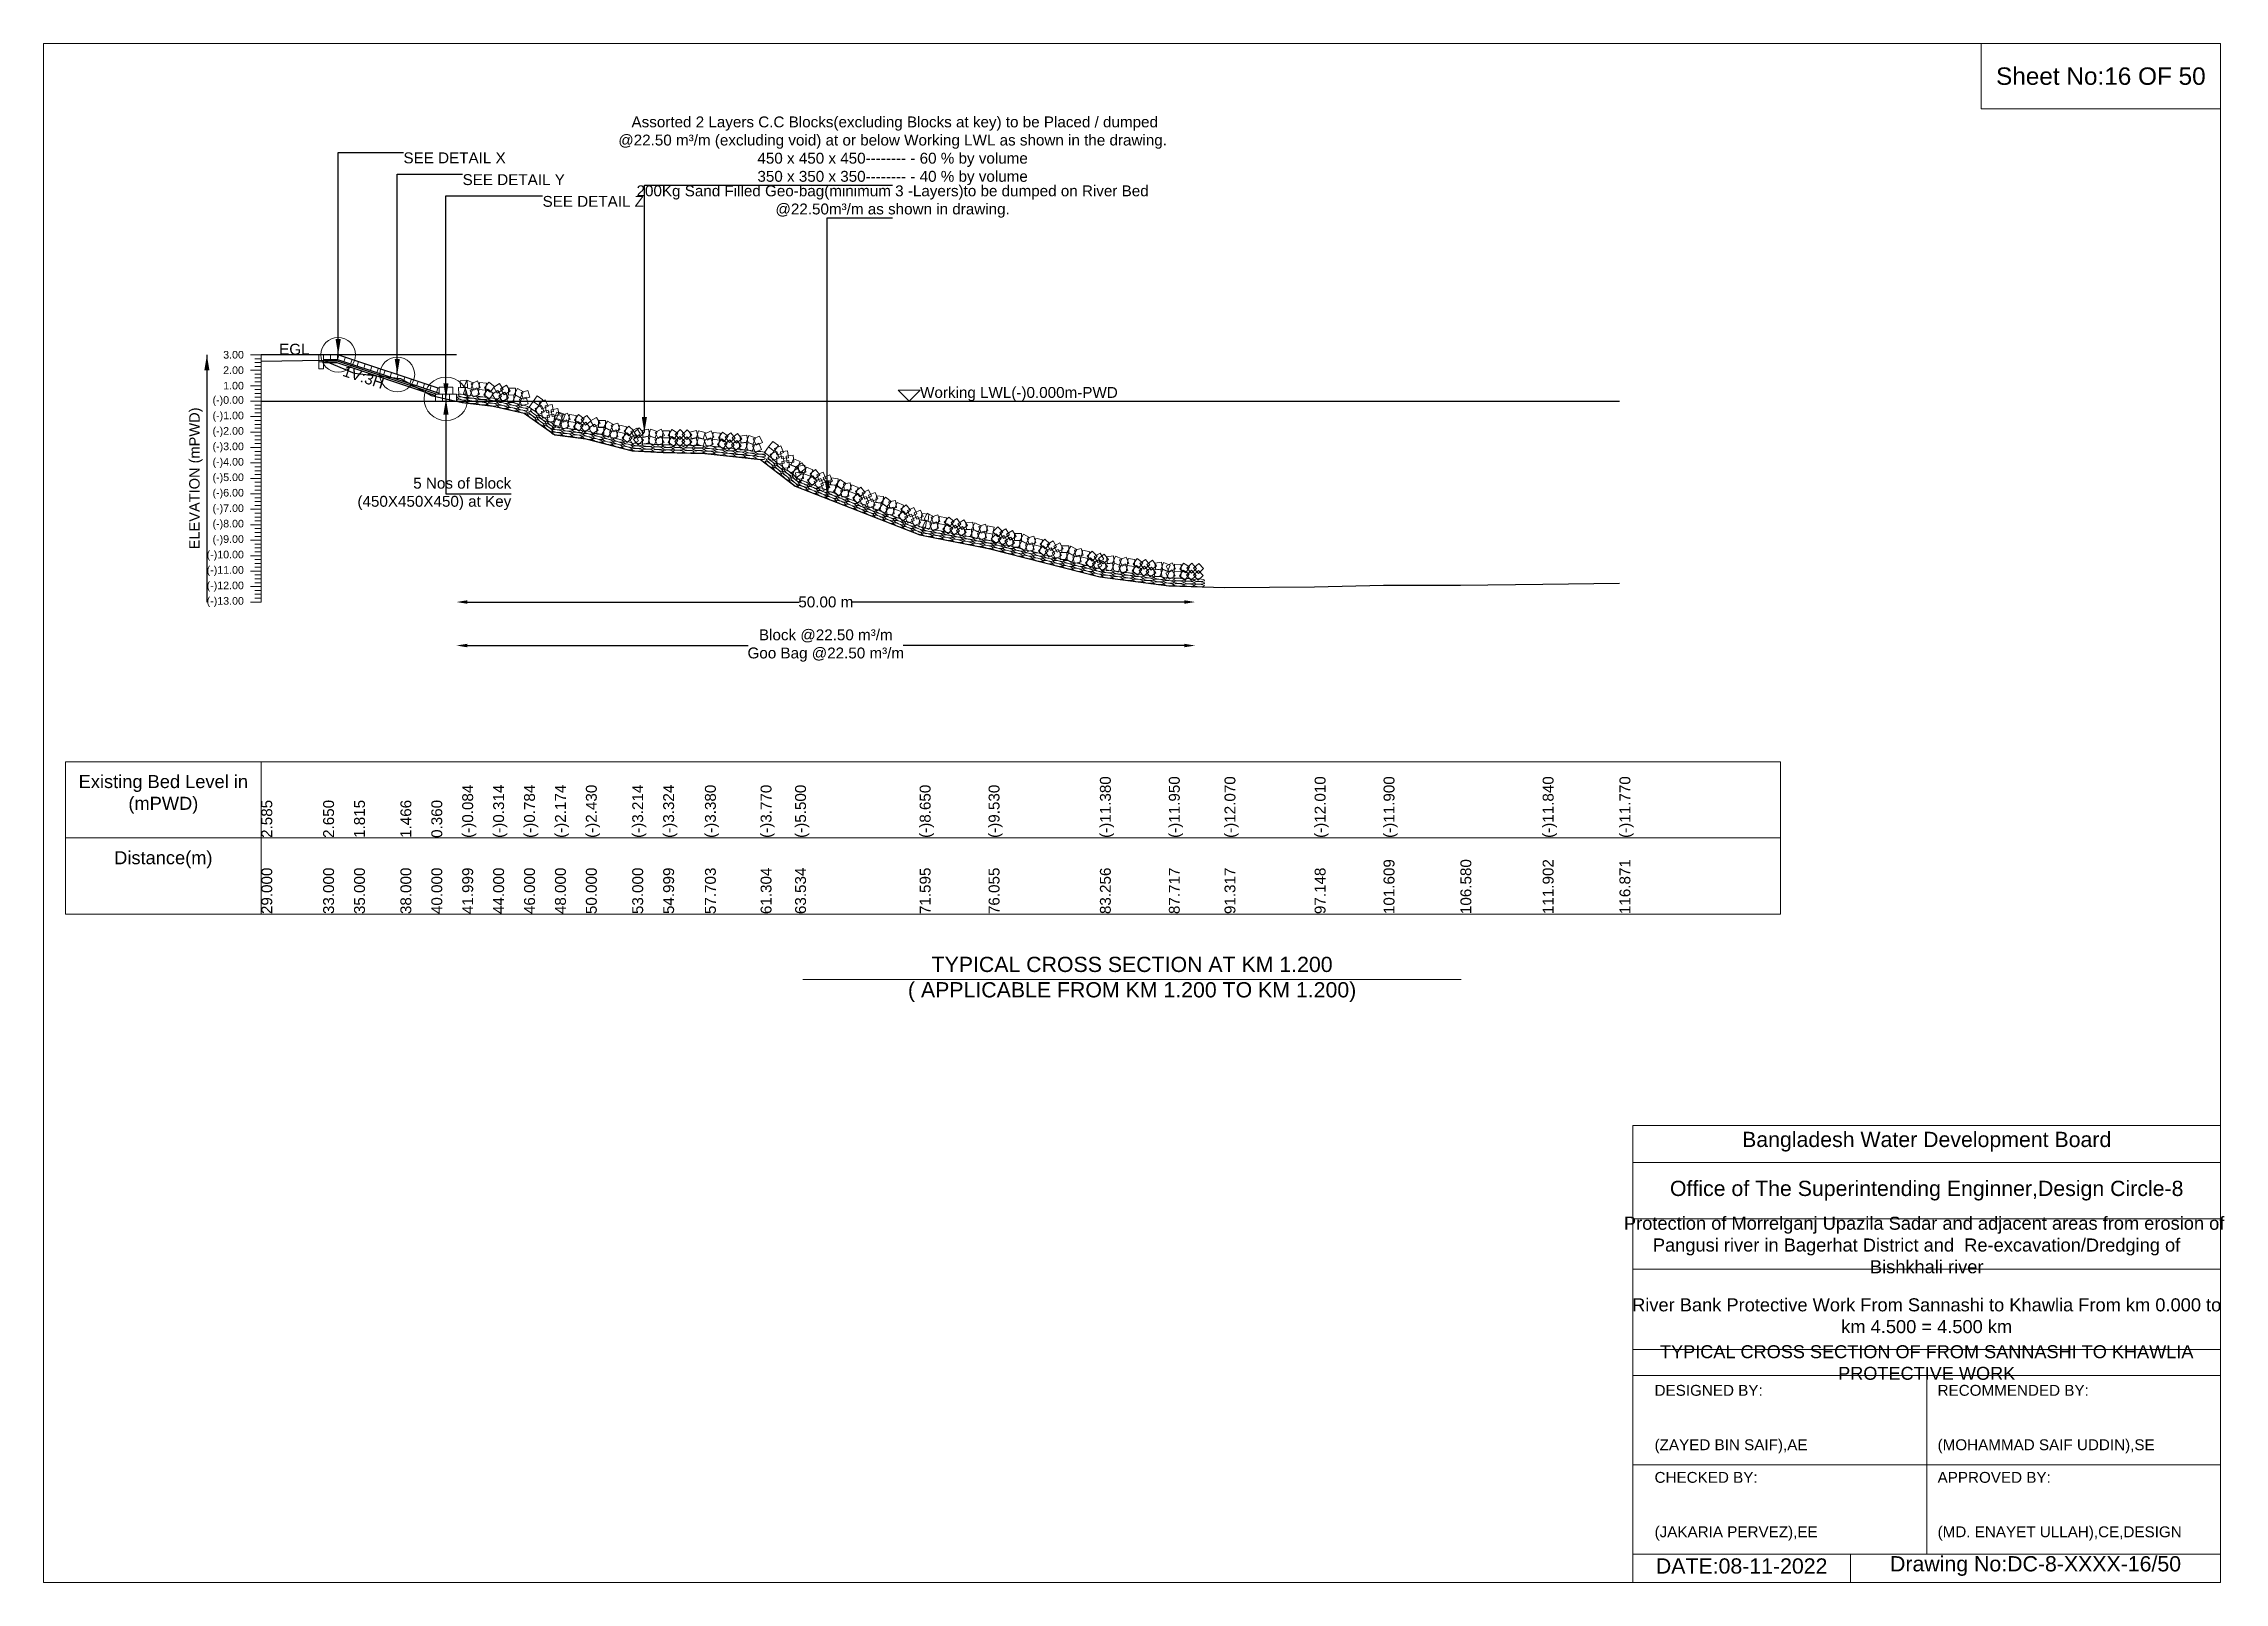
# Model space of a CAD drawing. Header units: inches. Extents: x 89000 to 845017, y -7071 to 0.
# Drawn here: x 325000 to 335017, y -7071 to 0 of the extents above; entities that cross this region are included whole.
import ezdxf

# ---------------------------------------------------------------- set-up
doc = ezdxf.new("R2010")
doc.units = ezdxf.units.IN
doc.header["$LTSCALE"] = 7
doc.header["$MEASUREMENT"] = 0
doc.header["$PDMODE"] = 3
for name, color, linetype, lineweight in [('Cross section Data Border', 7, 'Continuous', 9), ('Cross Section Labels', 7, 'Continuous', 9), ('Existing_Bed_Level for Xsection', 7, 'Continuous', 25), ('Long Section Labels', 7, 'Continuous', 9)]:
    doc.layers.add(name, color=color, linetype=linetype, lineweight=lineweight)
doc.styles.get("Standard").update_dxf_attribs({"font": 'arial.ttf'})
doc.dimstyles.new('Appron Lebeling Style', dxfattribs={"dimtxt": 50, "dimasz": 50, "dimexe": 0.18, "dimexo": 0.0625, "dimgap": 0.09, "dimtad": 0, "dimtih": 1, "dimtoh": 1, "dimdec": 4, "dimzin": 0, "dimdsep": 46, "dimtxsty": 'Standard', "dimcen": 0.09, "dimse1": 1, "dimse2": 1, "dimadec": 0, "dimazin": 0, "dimtfac": 1, "dimtdec": 4, "dimtofl": 0, "dimtmove": 0, "dimatfit": 3, "dimfxl": 1, "dimtolj": 1, "dimtzin": 0, "dimarcsym": 0})
doc.dimstyles.get("Standard").update_dxf_attribs({"dimtxt": 0.18, "dimasz": 0.18, "dimexe": 0.18, "dimexo": 0.0625, "dimgap": 0.09, "dimtad": 0, "dimtih": 1, "dimtoh": 1, "dimdec": 4, "dimzin": 0, "dimdsep": 46, "dimtxsty": 'Standard', "dimcen": 0.09, "dimadec": 0, "dimazin": 0, "dimtfac": 1, "dimtdec": 4, "dimtofl": 0, "dimtmove": 0, "dimatfit": 3, "dimfxl": 1, "dimtolj": 1, "dimtzin": 0, "dimarcsym": 0})

msp = doc.modelspace()

# ---------------------------------------------------------------- texts
at = {"layer": 'Cross section Data Border', "char_height": 60, "width": 800, "attachment_point": 5}
for s, insert in [('Existing Bed Level in (mPWD)', (325550, -3450)), ('Distance(m)', (325550, -3750))]:
    msp.add_mtext(s, dxfattribs=dict(at, insert=insert))
at = {"layer": 'Cross Section Labels'}
for s, insert, char_height, attachment_point in [('Sheet No:16 OF 50', (334450, -150), 80, 5), (' Assorted 2 Layers C.C Blocks(excluding Blocks at key) to be Placed / dumped^J@22.50 m³/m (excluding void) at or below Working LWL as shown in the drawing.^J450 x 450 x 450-------- - 60 % by volume^J350 x 350 x 350-------- - 40 % by volume', (328899.92599, -650), 50, 8), ('SEE DETAIL X', (326652.94874, -500), 50, 1), ('SEE DETAIL Y', (326924.52374, -600), 50, 1), ('SEE DETAIL Z', (327291.94874, -700), 50, 1), ('200Kg Sand Filled Geo-bag(minimum 3 -Layers)to be dumped on River Bed^J@22.50m³/m as shown in drawing.', (328899.92599, -800), 50, 8), ('EGL', (326221.69223, -1430.03), 50, 9), ('Working LWL(-)0.000m-PWD', (329026.09874, -1643.03), 50, 7), ('5 Nos of Block ^J(450X450X450) at Key', (327148.17374, -2069.03), 50, 6), ('TYPICAL CROSS SECTION AT KM 1.200^J( APPLICABLE FROM KM 1.200 TO KM 1.200)', (330000, -4300), 70, 5), ('Bangladesh Water Development Board', (333650, -5046), 70, 5), ('Office of The Superintending Enginner,Design Circle-8', (333650, -5271), 70, 5)]:
    msp.add_mtext(s, dxfattribs=dict(at, insert=insert, char_height=char_height, attachment_point=attachment_point))
at = {"layer": 'Cross Section Labels', "insert": (326477.51015, -1508.97076), "char_height": 50, "attachment_point": 2, "rotation": 341.565051177}
msp.add_mtext('1V:3H', dxfattribs=at)
at = {"layer": 'Cross Section Labels'}
for s, insert, char_height, width, attachment_point in [('Protection of Morrelganj Upazila Sadar and adjacent areas from erosion of  Pangusi river in Bagerhat District and  Re-excavation/Dredging of     Bishkhali river', (333650, -5521), 60, 2800, 5), ('River Bank Protective Work From Sannashi to Khawlia From km 0.000 to km 4.500 = 4.500 km', (333650, -5846), 60, 2700, 5), ('TYPICAL CROSS SECTION OF FROM SANNASHI TO KHAWLIA PROTECTIVE WORK', (333650, -6061), 59.5765532, 2800, 5), ('DESIGNED BY:^J^J^J(ZAYED BIN SAIF),AE', (332400, -6321), 50, 1400, 4), ('RECOMMENDED BY:^J^J^J(MOHAMMAD SAIF UDDIN),SE', (333700, -6321), 50, 1400, 4), ('CHECKED BY:^J^J^J(JAKARIA PERVEZ),EE', (332400, -6721), 50, 1400, 4), ('APPROVED BY:^J^J^J(MD. ENAYET ULLAH),CE,DESIGN', (333700, -6721), 50, 1400, 4), ('DATE:08-11-2022', (332800, -6996), 70, 1400, 5), ('Drawing No:DC-8-XXXX-16/50', (334150, -6996), 70, 2200, 5)]:
    msp.add_mtext(s, dxfattribs=dict(at, insert=insert, char_height=char_height, width=width, attachment_point=attachment_point))
at = {"layer": 'Long Section Labels', "char_height": 35, "attachment_point": 6}
for s, insert in [('3.00', (325920, -1430.03)), ('2.00', (325920, -1501.03)), ('1.00', (325920, -1572.03)), ('(-)0.00', (325920, -1643.03)), ('(-)1.00', (325920, -1714.03)), ('(-)2.00', (325920, -1785.03)), ('(-)3.00', (325920, -1856.03)), ('(-)4.00', (325920, -1927.03)), ('(-)5.00', (325920, -1998.03)), ('(-)6.00', (325920, -2069.03)), ('(-)7.00', (325920, -2140.03)), ('(-)8.00', (325920, -2211.03)), ('(-)9.00', (325920, -2282.03)), ('(-)10.00', (325920, -2353.03)), ('(-)11.00', (325920, -2424.03)), ('(-)12.00', (325920, -2495.03)), ('(-)13.00', (325920, -2566.03))]:
    msp.add_mtext(s, dxfattribs=dict(at, insert=insert))
at = {"layer": 'Long Section Labels', "rotation": 90}
for s, insert, char_height, attachment_point in [('ELEVATION (mPWD)', (325700, -1998.03), 48, 5), ('(-)11.380', (329852.19985, -3650), 50, 1), ('(-)11.950', (330168.89583, -3650), 50, 1), ('(-)12.070', (330424.53042, -3650), 50, 1), ('(-)12.010', (330838.5243, -3650), 50, 1), ('(-)11.900', (331155.24481, -3650), 50, 1), ('(-)11.900', (331155.24481, -3650), 50, 1), ('(-)11.840', (331886.00986, -3650), 50, 1), ('(-)11.770', (332238.85092, -3650), 50, 1), ('2.585', (326000, -3650), 50, 1), ('2.650', (326283.98273, -3650), 50, 1), ('1.815', (326425.9741, -3650), 50, 1), ('1.466', (326638.97924, -3650), 50, 1), ('0.360', (326780.97061, -3650), 50, 1), ('(-)0.084', (326922.96197, -3650), 50, 1), ('(-)0.314', (327064.98952, -3650), 50, 1), ('(-)0.784', (327206.98089, -3650), 50, 1), ('(-)2.174', (327348.97225, -3650), 50, 1), ('(-)2.430', (327490.96362, -3650), 50, 1), ('(-)3.214', (327703.96876, -3650), 50, 1), ('(-)3.324', (327845.96013, -3650), 50, 1), ('(-)3.380', (328037.89621, -3650), 50, 1), ('(-)3.770', (328293.60644, -3650), 50, 1), ('(-)5.500', (328451.89362, -3650), 50, 1), ('(-)8.650', (329024.20827, -3650), 50, 1), ('(-)9.530', (329340.92084, -3650), 50, 1), ('29.000', (326000, -4000), 50, 1), ('33.000', (326283.98273, -4000), 50, 1), ('35.000', (326425.9741, -4000), 50, 1), ('38.000', (326638.97924, -4000), 50, 1), ('40.000', (326780.97061, -4000), 50, 1), ('41.999', (326922.96197, -4000), 50, 1), ('44.000', (327064.98952, -4000), 50, 1), ('46.000', (327206.98089, -4000), 50, 1), ('48.000', (327348.97225, -4000), 50, 1), ('50.000', (327490.96362, -4000), 50, 1), ('53.000', (327703.96876, -4000), 50, 1), ('54.999', (327845.96013, -4000), 50, 1), ('57.703', (328037.89621, -4000), 50, 1), ('61.304', (328293.60644, -4000), 50, 1), ('63.534', (328451.89362, -4000), 50, 1), ('71.595', (329024.20827, -4000), 50, 1), ('76.055', (329340.92084, -4000), 50, 1), ('83.256', (329852.19985, -4000), 50, 1), ('87.717', (330168.89583, -4000), 50, 1), ('91.317', (330424.53042, -4000), 50, 1), ('97.148', (330838.5243, -4000), 50, 1), ('101.609', (331155.24481, -4000), 50, 1), ('106.580', (331508.18537, -4000), 50, 1), ('111.902', (331886.00986, -4000), 50, 1), ('116.871', (332238.85092, -4000), 50, 1)]:
    msp.add_mtext(s, dxfattribs=dict(at, insert=insert, char_height=char_height, attachment_point=attachment_point))

# ---------------------------------------------------------------- blocks, each defined once
blk = doc.blocks.new('*D289')
at = {"layer": 'Cross Section Labels', "color": 0, "lineweight": -2, "transparency": 16777216}
for p, q in [((326946, -2566), (328471, -2566)), ((330240, -2566), (328716, -2566))]:
    blk.add_line(p, q, dxfattribs=at)
at = {"layer": 'Cross Section Labels', "color": 0, "transparency": 16777216}
for points in [[(326946, -2558), (326946, -2574), (326896, -2566)], [(330240, -2558), (330240, -2574), (330290, -2566)]]:
    blk.add_solid(points, dxfattribs=at)
at = {"layer": 'Defpoints', "color": 0, "transparency": 16777216}
for p in [(326896, -1643), (330290, -2496), (330290, -2566)]:
    blk.add_point(p, dxfattribs=at)
at = {"layer": 'Cross Section Labels', "color": 0, "transparency": 16777216, "insert": (328593, -2566), "char_height": 50, "attachment_point": 5}
blk.add_mtext('\\A1;50.00 m', dxfattribs=at)
blk = doc.blocks.new('*D290')
at = {"layer": 'Cross Section Labels', "color": 0, "lineweight": -2, "transparency": 16777216}
for p, q in [((326946, -2766), (328237, -2766)), ((330240, -2766), (328949, -2766))]:
    blk.add_line(p, q, dxfattribs=at)
at = {"layer": 'Cross Section Labels', "color": 0, "transparency": 16777216}
for points in [[(326946, -2758), (326946, -2774), (326896, -2766)], [(330240, -2758), (330240, -2774), (330290, -2766)]]:
    blk.add_solid(points, dxfattribs=at)
at = {"layer": 'Defpoints', "color": 0, "transparency": 16777216}
for p in [(326896, -1643), (330290, -2496), (330290, -2766)]:
    blk.add_point(p, dxfattribs=at)
at = {"layer": 'Cross Section Labels', "color": 0, "transparency": 16777216, "insert": (328593, -2766), "char_height": 50, "attachment_point": 5}
blk.add_mtext('\\A1;Block @22.50 m³/m ^JGoo Bag @22.50 m³/m ', dxfattribs=at)

# ---------------------------------------------------------------- dimensions: what is measured, and where the dimension line sits
at = {"layer": 'Cross Section Labels'}
for base, text, picture, middle in [((330290.08538, -2566.03), '50.00 m', '*D289', (328593.09206, -2566.03)), ((330290.08538, -2766.03), 'Block @22.50 m³/m ^JGoo Bag @22.50 m³/m ', '*D290', (328593.09206, -2766.03))]:
    dim = msp.add_linear_dim(base=base, p1=(326896.09874, -1643.03), p2=(330290.08538, -2495.5191), text=text, dimstyle='Appron Lebeling Style', dxfattribs=at)
    dim.commit()
    dim.dimension.update_dxf_attribs({"geometry": picture, "text_midpoint": middle})

# ---------------------------------------------------------------- linework, layer by layer
at = {"layer": 'Cross section Data Border'}
msp.add_lwpolyline([(325100, -3300), (332978.66409, -3300), (332978.66409, -4000), (325100, -4000)], close=True, dxfattribs=at)
for points in [[(326000, -3300), (326000, -4000)], [(325100, -3650), (332978.66409, -3650)]]:
    msp.add_lwpolyline(points, dxfattribs=at)
at = {"layer": 'Cross Section Labels'}
for points in [[(325000, 0), (335000, 0), (335000, -7071), (325000, -7071)], [(333900, 0), (335000, 0), (335000, -300), (333900, -300)], [(328976.09874, -1643.03), (329026.09874, -1593.03), (328926.09874, -1593.03)]]:
    msp.add_lwpolyline(points, close=True, dxfattribs=at)
for points in [[(328488, -4300), (330000, -4300), (331512, -4300)], [(332300, -7071), (332300, -4971), (335000, -4971)], [(332300, -5141), (335000, -5141)], [(332300, -5401), (335000, -5401)], [(332300, -5631), (335000, -5631)], [(332300, -6001), (335000, -6001)], [(332300, -6121), (335000, -6121)], [(333650, -6121), (333650, -6941)], [(332300, -6531), (335000, -6531)], [(332300, -6941), (335000, -6941)], [(333300, -6941), (333300, -7071)]]:
    msp.add_lwpolyline(points, dxfattribs=at)
for centre, radius in [((326352.94874, -1430.03), 80), ((326624.52374, -1520.555), 80), ((326848.17374, -1632.38), 100)]:
    msp.add_circle(centre, radius, dxfattribs=at)
at = {"layer": 'Existing_Bed_Level for Xsection'}
for points in [[(326896.09874, -1430.03), (326000, -1430.03)], [(326000, -1459.495), (326283.98273, -1454.88), (326425.9741, -1514.165), (326638.97924, -1538.944), (326780.97061, -1617.47), (326922.96197, -1648.994), (327064.98952, -1665.324), (327206.98089, -1698.694), (327348.97225, -1797.384), (327490.96362, -1815.56), (327703.96876, -1871.224), (327845.96013, -1879.034), (328037.89621, -1883.01), (328293.60644, -1910.7), (328451.89362, -2033.53), (329024.20827, -2257.18), (329340.92084, -2319.66), (329852.19985, -2451.01), (330168.89583, -2491.48), (330424.53042, -2500), (330838.5243, -2495.74), (331155.24481, -2487.93), (331508.18537, -2487.93), (331886.00986, -2483.67), (332238.85092, -2478.7)], [(326816.22374, -1584.455), (326356.22788, -1431.12305), (326352.94874, -1430.03), (326349.49223, -1430.03), (326285.59223, -1430.03)], [(326285.59223, -1451.33), (326349.49223, -1451.33), (326816.22374, -1606.90717)], [(326285.59223, -1458.43), (326348.34005, -1458.43), (326806.29005, -1611.08)], [(326285.59223, -1465.53), (326347.18788, -1465.53), (326800.24874, -1616.55029)], [(326000, -1643.03), (332238.85092, -1643.03)]]:
    msp.add_lwpolyline(points, dxfattribs=at)
at = {"layer": 'Long Section Labels'}
for points in [[(326000, -1430.03), (325950, -1430.03)], [(326000, -1501.03), (325950, -1501.03)], [(326000, -1447.78), (325970, -1447.78)], [(326000, -1465.53), (325970, -1465.53)], [(326000, -1483.28), (325970, -1483.28)], [(326000, -2566.03), (326000, -2495.03), (326000, -2424.03), (326000, -2353.03), (326000, -2282.03), (326000, -2211.03), (326000, -2140.03), (326000, -2069.03), (326000, -1998.03), (326000, -1927.03), (326000, -1856.03), (326000, -1785.03), (326000, -1714.03), (326000, -1643.03), (326000, -1572.03), (326000, -1501.03), (326000, -1430.03)], [(326000, -1572.03), (325950, -1572.03)], [(326000, -1518.78), (325970, -1518.78)], [(326000, -1536.53), (325970, -1536.53)], [(326000, -1554.28), (325970, -1554.28)], [(326000, -1589.78), (325970, -1589.78)], [(326000, -1643.03), (325950, -1643.03)], [(326000, -1607.53), (325970, -1607.53)], [(326000, -1625.28), (325970, -1625.28)], [(326000, -1660.78), (325970, -1660.78)], [(326000, -1678.53), (325970, -1678.53)], [(326000, -1696.28), (325970, -1696.28)], [(326000, -1714.03), (325950, -1714.03)], [(326000, -1785.03), (325950, -1785.03)], [(326000, -1731.78), (325970, -1731.78)], [(326000, -1749.53), (325970, -1749.53)], [(326000, -1767.28), (325970, -1767.28)], [(326000, -1802.78), (325970, -1802.78)], [(326000, -1856.03), (325950, -1856.03)], [(326000, -1820.53), (325970, -1820.53)], [(326000, -1838.28), (325970, -1838.28)], [(326000, -1873.78), (325970, -1873.78)], [(326000, -1891.53), (325970, -1891.53)], [(326000, -1927.03), (325950, -1927.03)], [(326000, -1998.03), (325950, -1998.03)], [(326000, -1909.28), (325970, -1909.28)], [(326000, -1944.78), (325970, -1944.78)], [(326000, -1962.53), (325970, -1962.53)], [(326000, -1980.28), (325970, -1980.28)], [(326000, -2069.03), (325950, -2069.03)], [(326000, -2015.78), (325970, -2015.78)], [(326000, -2033.53), (325970, -2033.53)], [(326000, -2051.28), (325970, -2051.28)], [(326000, -2086.78), (325970, -2086.78)], [(326000, -2140.03), (325950, -2140.03)], [(326000, -2104.53), (325970, -2104.53)], [(326000, -2122.28), (325970, -2122.28)], [(326000, -2157.78), (325970, -2157.78)], [(326000, -2175.53), (325970, -2175.53)], [(326000, -2193.28), (325970, -2193.28)], [(326000, -2211.03), (325950, -2211.03)], [(326000, -2282.03), (325950, -2282.03)], [(326000, -2228.78), (325970, -2228.78)], [(326000, -2246.53), (325970, -2246.53)], [(326000, -2264.28), (325970, -2264.28)], [(326000, -2299.78), (325970, -2299.78)], [(326000, -2353.03), (325950, -2353.03)], [(326000, -2317.53), (325970, -2317.53)], [(326000, -2335.28), (325970, -2335.28)], [(326000, -2370.78), (325970, -2370.78)], [(326000, -2388.53), (325970, -2388.53)], [(326000, -2424.03), (325950, -2424.03)], [(326000, -2495.03), (325950, -2495.03)], [(326000, -2406.28), (325970, -2406.28)], [(326000, -2441.78), (325970, -2441.78)], [(326000, -2459.53), (325970, -2459.53)], [(326000, -2477.28), (325970, -2477.28)], [(326000, -2566.03), (325950, -2566.03)], [(326000, -2512.78), (325970, -2512.78)], [(326000, -2530.53), (325970, -2530.53)], [(326000, -2548.28), (325970, -2548.28)]]:
    msp.add_lwpolyline(points, dxfattribs=at)
for points in [[(326285.59223, -1430.03), (326264.29223, -1430.03), (326264.29223, -1461.98), (326285.59223, -1461.98)], [(326285.59223, -1461.98), (326264.29223, -1461.98), (326264.29223, -1493.93), (326285.59223, -1493.93)], [(326317.54223, -1430.03), (326285.59223, -1430.03), (326285.59223, -1451.33), (326317.54223, -1451.33)], [(326349.49223, -1430.03), (326317.54223, -1430.03), (326317.54223, -1451.33), (326349.49223, -1451.33)], [(326386.53831, -1441.22652), (326356.22788, -1431.12305), (326349.49223, -1451.33), (326379.80266, -1461.43348)], [(326416.84874, -1451.33), (326386.53831, -1441.22652), (326379.80266, -1461.43348), (326410.11309, -1471.53695)], [(326447.15917, -1461.43348), (326416.84874, -1451.33), (326410.11309, -1471.53695), (326440.42352, -1481.64043)], [(326477.4696, -1471.53695), (326447.15917, -1461.43348), (326440.42352, -1481.64043), (326470.73395, -1491.74391)], [(326507.78003, -1481.64043), (326477.4696, -1471.53695), (326470.73395, -1491.74391), (326501.04438, -1501.84739)], [(326538.09047, -1491.74391), (326507.78003, -1481.64043), (326501.04438, -1501.84739), (326531.35481, -1511.95086)], [(326568.4009, -1501.84739), (326538.09047, -1491.74391), (326531.35481, -1511.95086), (326561.66525, -1522.05434)], [(326598.71133, -1511.95086), (326568.4009, -1501.84739), (326561.66525, -1522.05434), (326591.97568, -1532.15782)], [(326629.02176, -1522.05434), (326598.71133, -1511.95086), (326591.97568, -1532.15782), (326622.28611, -1542.26129)], [(326659.33219, -1532.15782), (326629.02176, -1522.05434), (326622.28611, -1542.26129), (326652.59654, -1552.36477)], [(326689.64262, -1542.26129), (326659.33219, -1532.15782), (326652.59654, -1552.36477), (326682.90697, -1562.46825)], [(326719.95305, -1552.36477), (326689.64262, -1542.26129), (326682.90697, -1562.46825), (326713.2174, -1572.57173)], [(326750.26349, -1562.46825), (326719.95305, -1552.36477), (326713.2174, -1572.57173), (326743.52783, -1582.6752)], [(326780.57392, -1572.57173), (326750.26349, -1562.46825), (326743.52783, -1582.6752), (326773.83827, -1592.77868)], [(326810.88435, -1582.6752), (326780.57392, -1572.57173), (326773.83827, -1592.77868), (326804.1487, -1602.88216)], [(326848.17374, -1579.13), (326816.22374, -1579.13), (326816.22374, -1611.08), (326848.17374, -1611.08)], [(326880.12374, -1579.13), (326848.17374, -1579.13), (326848.17374, -1611.08), (326880.12374, -1611.08)], [(326938.2691, -1578.89275), (326906.34936, -1580.28309), (326907.7397, -1612.20283), (326939.65944, -1610.81249)], [(326945.19382, -1547.7022), (326913.27409, -1549.09254), (326914.66443, -1581.01227), (326946.58416, -1579.62193)], [(326969.92626, -1590.49854), (326940.21384, -1578.75229), (326928.46759, -1608.46472), (326958.18002, -1620.21096)], [(326973.57576, -1558.75765), (326943.86333, -1547.01141), (326932.11709, -1576.72383), (326961.82951, -1588.47008)], [(326989.25203, -1582.12457), (326959.93126, -1594.81691), (326972.6236, -1624.13767), (327001.94436, -1611.44534)], [(326992.90152, -1550.38369), (326963.58076, -1563.07602), (326976.27309, -1592.39679), (327005.59385, -1579.70445)], [(327030.37388, -1592.73492), (326998.633, -1589.08543), (326994.98351, -1620.82631), (327026.72439, -1624.4758)], [(327034.02338, -1560.99404), (327002.28249, -1557.34454), (326998.633, -1589.08543), (327030.37388, -1592.73492)], [(327066.76492, -1607.10039), (327041.08986, -1588.08477), (327022.07424, -1613.75982), (327047.74929, -1632.77545)], [(327070.41441, -1575.35951), (327044.73936, -1556.34388), (327025.72373, -1582.01894), (327051.39879, -1601.03457)], [(327087.2112, -1593.73207), (327060.04299, -1610.54549), (327076.85641, -1637.7137), (327104.02461, -1620.90028)], [(327094.52076, -1562.62945), (327067.35255, -1579.44287), (327084.16597, -1606.61108), (327111.33417, -1589.79766)], [(327135.13135, -1628.19233), (327118.2963, -1601.03752), (327091.14149, -1617.87256), (327107.97654, -1645.02737)], [(327142.44091, -1597.08971), (327125.60586, -1569.9349), (327098.45105, -1586.76994), (327115.2861, -1613.92475)], [(327167.0179, -1582.77422), (327135.08343, -1583.77008), (327136.07929, -1615.70456), (327168.01377, -1614.70869)], [(327204.28323, -1600.03302), (327176.13529, -1584.91693), (327161.0192, -1613.06487), (327189.16714, -1628.18096)], [(327224.45045, -1593.95917), (327193.85449, -1603.16189), (327203.05722, -1633.75784), (327233.65317, -1624.55512)], [(326832.19874, -1611.08), (326800.24874, -1611.08), (326800.24874, -1643.03), (326832.19874, -1643.03)], [(326864.14874, -1611.08), (326832.19874, -1611.08), (326832.19874, -1643.03), (326864.14874, -1643.03)], [(326896.09874, -1611.08), (326864.14874, -1611.08), (326864.14874, -1643.03), (326896.09874, -1643.03)], [(327159.70834, -1613.87683), (327127.77387, -1614.8727), (327128.76973, -1646.80717), (327160.70421, -1645.81131)], [(327196.97367, -1631.13564), (327168.82573, -1616.01955), (327153.70964, -1644.16749), (327181.85758, -1659.28358)], [(327217.14089, -1625.06178), (327186.54493, -1634.26451), (327195.74766, -1664.86046), (327226.34361, -1655.65774)], [(327274.71148, -1662.76307), (327248.47606, -1644.52834), (327230.24134, -1670.76376), (327256.47676, -1688.99849)], [(327292.94621, -1636.52765), (327266.71079, -1618.29292), (327248.47606, -1644.52834), (327274.71148, -1662.76307)], [(327299.97272, -1692.63855), (327286.35224, -1663.73725), (327257.45094, -1677.35774), (327271.07143, -1706.25903)], [(327318.20745, -1666.40313), (327304.58696, -1637.50183), (327275.68567, -1651.12232), (327289.30615, -1680.02361)], [(327317.84854, -1684.68676), (327286.40114, -1690.33158), (327292.04597, -1721.77897), (327323.49336, -1716.13415)], [(327336.08326, -1658.45134), (327304.63587, -1664.09616), (327310.28069, -1695.54355), (327341.72809, -1689.89873)], [(327349.73905, -1734.3541), (327344.06918, -1702.91122), (327312.6263, -1708.58108), (327318.29616, -1740.02397)], [(327367.97377, -1708.11868), (327362.30391, -1676.6758), (327330.86102, -1682.34566), (327336.53089, -1713.78855)], [(327386.41444, -1705.97113), (327356.85529, -1693.84434), (327344.7285, -1723.4035), (327374.28765, -1735.53028)], [(327396.09295, -1703.8439), (327366.02982, -1693.02676), (327355.21268, -1723.0899), (327385.27582, -1733.90703)], [(327405.84613, -1697.846), (327376.36481, -1710.1608), (327388.67962, -1739.64212), (327418.16094, -1727.32731)], [(327377.85823, -1730.07932), (327347.79509, -1719.26218), (327336.97796, -1749.32532), (327367.04109, -1760.14245)], [(327382.35769, -1737.66254), (327352.79854, -1725.53575), (327340.67175, -1755.0949), (327370.23091, -1767.22169)], [(327401.78938, -1729.5374), (327372.30807, -1741.85221), (327384.62288, -1771.33353), (327414.10419, -1759.01872)], [(327442.77161, -1740.67488), (327411.08021, -1736.61814), (327407.02346, -1768.30954), (327438.71487, -1772.36629)], [(327446.82836, -1708.98348), (327415.13695, -1704.92673), (327411.08021, -1736.61814), (327442.77161, -1740.67488)], [(327478.9752, -1755.50643), (327453.54642, -1736.16271), (327434.20269, -1761.59149), (327459.63147, -1780.93521)], [(327483.03194, -1723.81503), (327457.60317, -1704.4713), (327438.25944, -1729.90008), (327463.68822, -1749.2438)], [(327491.15783, -1740.19764), (327465.87229, -1759.72823), (327485.40288, -1785.01377), (327510.68842, -1765.48318)], [(327495.21457, -1708.50623), (327469.92903, -1728.03682), (327489.45962, -1753.32236), (327514.74516, -1733.79177)], [(327547.84978, -1776.47912), (327531.69287, -1748.91543), (327504.12919, -1765.07234), (327520.28609, -1792.63602)], [(327555.9279, -1745.5672), (327539.77099, -1718.00351), (327512.2073, -1734.16042), (327528.36421, -1761.72411)], [(327572.774, -1762.7771), (327540.82465, -1762.98124), (327541.02879, -1794.93059), (327572.97814, -1794.72645)], [(327580.85212, -1731.86519), (327548.90277, -1732.06933), (327549.10691, -1764.01867), (327581.05626, -1763.81454)], [(327609.60016, -1780.95414), (327581.83549, -1765.14511), (327566.02646, -1792.90979), (327593.79114, -1808.71882)], [(327617.67828, -1750.04222), (327589.91361, -1734.2332), (327574.10458, -1761.99787), (327601.86926, -1777.8069)], [(327629.91171, -1775.38195), (327599.09709, -1783.8236), (327607.53874, -1814.63822), (327638.35337, -1806.19657)], [(327637.98983, -1744.47003), (327607.17521, -1752.91168), (327615.61686, -1783.72631), (327646.43148, -1775.28465)], [(327669.13216, -1791.6713), (327638.22024, -1783.59319), (327630.14213, -1814.5051), (327661.05404, -1822.58322)], [(327677.21028, -1760.75939), (327646.29836, -1752.68127), (327638.22024, -1783.59319), (327669.13216, -1791.6713)], [(327703.1406, -1811.01298), (327680.39572, -1788.57478), (327657.95752, -1811.31966), (327680.7024, -1833.75786)], [(327711.21872, -1780.10106), (327688.47383, -1757.66286), (327666.03564, -1780.40775), (327688.78052, -1802.84595)], [(327717.18177, -1797.38869), (327689.60522, -1813.52364), (327705.74018, -1841.10019), (327733.31672, -1824.96524)], [(327725.25989, -1766.47678), (327697.68334, -1782.61173), (327713.8183, -1810.18827), (327741.39484, -1794.05332)], [(327755.41037, -1821.78057), (327734.0837, -1797.99033), (327710.29346, -1819.31701), (327731.62014, -1843.10725)], [(327757.16508, -1789.87879), (327735.8384, -1766.08855), (327712.04817, -1787.41523), (327733.37484, -1811.20547)], [(327778.85812, -1771.48385), (327747.59053, -1778.052), (327754.15868, -1809.31958), (327785.42627, -1802.75144)], [(327818.56838, -1781.95601), (327788.20977, -1771.99822), (327778.25198, -1802.35683), (327808.61059, -1812.31462)], [(327837.36173, -1772.44716), (327808.84799, -1786.86136), (327823.26219, -1815.37509), (327851.77593, -1800.96089)], [(327875.65303, -1779.51762), (327843.70988, -1778.85591), (327843.04818, -1810.79906), (327874.99132, -1811.46077)], [(327913.22919, -1790.41287), (327885.88657, -1773.8846), (327869.35831, -1801.22723), (327896.70093, -1817.75549)], [(327923.71379, -1773.89473), (327900.64987, -1796.00486), (327922.76, -1819.06878), (327945.82393, -1796.95865)], [(327977.76744, -1797.60237), (327955.63895, -1774.55607), (327932.59264, -1796.68456), (327954.72114, -1819.73087)], [(327998.81813, -1778.47568), (327967.79369, -1786.11023), (327975.42825, -1817.13467), (328006.45269, -1809.50012)], [(328038.86357, -1787.58246), (328008.18191, -1778.66965), (327999.2691, -1809.35131), (328029.95076, -1818.26412)], [(328066.43628, -1779.52736), (328037.20003, -1792.41319), (328050.08586, -1821.64943), (328079.3221, -1808.76361)], [(328107.62736, -1789.86572), (328075.86305, -1786.42607), (328072.4234, -1818.19038), (328104.18771, -1821.63003)], [(328144.11253, -1803.99038), (328118.31237, -1785.14485), (328099.46684, -1810.94501), (328125.267, -1829.79054)], [(328155.99514, -1788.44756), (328131.09421, -1808.4662), (328151.11285, -1833.36713), (328176.01378, -1813.34849)], [(328207.78003, -1816.77025), (328187.74156, -1791.88527), (328162.85658, -1811.92374), (328182.89505, -1836.80872)], [(328230.41568, -1799.54848), (328198.84445, -1804.45358), (328203.74954, -1836.02481), (328235.32077, -1831.11971)], [(328269.51644, -1812.10641), (328239.72703, -1800.55678), (328228.1774, -1830.34618), (328257.96681, -1841.89581)], [(327777.10342, -1803.38563), (327745.83583, -1809.95378), (327752.40398, -1841.22136), (327783.67156, -1834.65322)], [(327816.81367, -1813.85779), (327786.45507, -1803.9), (327776.49728, -1834.25861), (327806.85588, -1844.2164)], [(327835.60702, -1804.34893), (327807.09329, -1818.76313), (327821.50749, -1847.27687), (327850.02122, -1832.86267)], [(327874.99132, -1811.46077), (327843.04818, -1810.79906), (327842.38647, -1842.7422), (327874.32961, -1843.40391)], [(327912.56748, -1822.35601), (327885.22486, -1805.82775), (327868.6966, -1833.17037), (327896.03922, -1849.69864)], [(327923.05208, -1805.83788), (327899.98816, -1827.94801), (327922.0983, -1851.01193), (327945.16222, -1828.9018)], [(327977.10574, -1829.54552), (327954.97724, -1806.49921), (327931.93093, -1828.62771), (327954.05943, -1851.67401)], [(327998.15642, -1810.41882), (327967.13198, -1818.05338), (327974.76654, -1849.07782), (328005.79098, -1841.44327)], [(328038.20187, -1819.52561), (328007.5202, -1810.6128), (327998.60739, -1841.29446), (328029.28905, -1850.20727)], [(328062.99663, -1811.29167), (328033.76038, -1824.1775), (328046.64621, -1853.41374), (328075.88245, -1840.52791)], [(328104.18771, -1821.63003), (328072.4234, -1818.19038), (328068.98375, -1849.95468), (328100.74806, -1853.39433)], [(328140.67288, -1835.75469), (328114.87272, -1816.90916), (328096.02719, -1842.70932), (328121.82735, -1861.55485)], [(328152.55549, -1820.21187), (328127.65456, -1840.23051), (328147.6732, -1865.13144), (328172.57413, -1845.1128)], [(328204.34038, -1848.53456), (328184.30191, -1823.64958), (328159.41693, -1843.68805), (328179.4554, -1868.57303)], [(328226.97603, -1831.31279), (328195.4048, -1836.21789), (328200.30989, -1867.78912), (328231.88112, -1862.88402)], [(328266.07679, -1843.87072), (328236.28738, -1832.32109), (328224.73775, -1862.11049), (328254.52716, -1873.66012)], [(328285.34679, -1835.36922), (328256.11054, -1848.25505), (328268.99637, -1877.49129), (328298.23261, -1864.60546)], [(328288.78644, -1803.60491), (328259.55019, -1816.49074), (328272.43602, -1845.72698), (328301.67226, -1832.84116)], [(328355.73073, -1872.6334), (328330.48913, -1853.04605), (328310.90179, -1878.28765), (328336.14339, -1897.875)], [(328375.31808, -1847.3918), (328350.07648, -1827.80445), (328330.48913, -1853.04605), (328355.73073, -1872.6334)], [(328379.38817, -1903.79427), (328367.30426, -1874.21756), (328337.72755, -1886.30147), (328349.81146, -1915.87818)], [(328398.97551, -1878.55267), (328386.89161, -1848.97596), (328357.3149, -1861.05987), (328369.3988, -1890.63658)], [(328397.65691, -1896.79223), (328365.95647, -1900.77776), (328369.94201, -1932.47821), (328401.64245, -1928.49267)], [(328417.24426, -1871.55063), (328385.54382, -1875.53616), (328389.52936, -1907.23661), (328421.2298, -1903.25107)], [(328446.48243, -1922.8242), (328442.47164, -1891.12694), (328410.77439, -1895.13772), (328414.78517, -1926.83498)], [(328426.89508, -1948.0658), (328422.8843, -1916.36854), (328391.18704, -1920.37932), (328395.19782, -1952.07658)], [(328455.19995, -1945.27362), (328425.74638, -1932.89262), (328413.36537, -1962.34619), (328442.81894, -1974.7272)], [(328474.7873, -1920.03202), (328445.33372, -1907.65102), (328432.95271, -1937.10459), (328462.40629, -1949.4856)], [(328481.90608, -1976.47224), (328462.59925, -1951.01544), (328437.14244, -1970.32227), (328456.44927, -1995.77907)], [(328485.32461, -1967.14057), (328453.7356, -1971.92983), (328458.52486, -2003.51884), (328490.11387, -1998.72958)], [(328501.49342, -1951.23064), (328482.18659, -1925.77384), (328456.72979, -1945.08067), (328476.03662, -1970.53747)], [(328496.95367, -1937.38209), (328465.36466, -1942.17135), (328470.15392, -1973.76036), (328501.74293, -1968.9711)], [(328522.37699, -1987.89406), (328492.61851, -1976.265), (328480.98944, -2006.02348), (328510.74792, -2017.65255)], [(328534.00606, -1958.13558), (328504.24757, -1946.50652), (328492.61851, -1976.265), (328522.37699, -1987.89406)], [(328553.89688, -2011.07101), (328533.92487, -1986.13266), (328508.98652, -2006.10467), (328528.95852, -2031.04302)], [(328565.52594, -1981.31253), (328545.55394, -1956.37418), (328520.61558, -1976.34618), (328540.58759, -2001.28454)], [(328569.43155, -1999.17776), (328540.16103, -2011.98554), (328552.96881, -2041.25605), (328582.23933, -2028.44827)], [(328581.06062, -1969.41927), (328551.7901, -1982.22705), (328564.59788, -2011.49757), (328593.8684, -1998.68979)], [(328623.63343, -2010.3021), (328610.80234, -1981.04179), (328581.54203, -1993.87288), (328594.37312, -2023.13319)], [(328649.98591, -1999.60124), (328618.2309, -1996.07685), (328614.70651, -2027.83187), (328646.46153, -2031.35625)], [(328684.44015, -2021.95021), (328658.70928, -2003.01017), (328639.76925, -2028.74103), (328665.50011, -2047.68107)], [(328612.00436, -2040.06058), (328599.17328, -2010.80027), (328569.91297, -2023.63136), (328582.74405, -2052.89167)], [(328638.35685, -2029.35972), (328606.60183, -2025.83534), (328603.07745, -2057.59035), (328634.83247, -2061.11474)], [(328672.81108, -2051.70869), (328647.08022, -2032.76865), (328628.14018, -2058.49952), (328653.87104, -2077.43955)], [(328693.63399, -2048.54403), (328662.04498, -2053.33329), (328666.83424, -2084.9223), (328698.42325, -2080.13304)], [(328705.26305, -2018.78555), (328673.67405, -2023.57481), (328678.46331, -2055.16382), (328710.05232, -2050.37456)], [(328730.68637, -2069.29753), (328700.92789, -2057.66846), (328689.29882, -2087.42694), (328719.05731, -2099.05601)], [(328742.31544, -2039.53904), (328712.55696, -2027.90998), (328700.92789, -2057.66846), (328730.68637, -2069.29753)], [(328762.20626, -2092.47447), (328742.23426, -2067.53612), (328717.2959, -2087.50813), (328737.26791, -2112.44648)], [(328773.83533, -2062.71599), (328753.86332, -2037.77764), (328728.92497, -2057.74964), (328748.89697, -2082.688)], [(328777.74093, -2080.58122), (328748.47042, -2093.389), (328761.2782, -2122.65952), (328790.54871, -2109.85174)], [(328789.37, -2050.82273), (328760.09948, -2063.63051), (328772.90726, -2092.90103), (328802.17778, -2080.09325)], [(328820.31375, -2121.46404), (328807.48266, -2092.20373), (328778.22235, -2105.03482), (328791.05344, -2134.29513)], [(328831.94281, -2091.70556), (328819.11173, -2062.44525), (328789.85142, -2075.27634), (328802.6825, -2104.53665)], [(328858.2953, -2081.0047), (328826.54028, -2077.48031), (328823.0159, -2109.23533), (328854.77092, -2112.75972)], [(328892.74953, -2103.35367), (328867.01867, -2084.41363), (328848.07863, -2110.14449), (328873.80949, -2129.08453)], [(328913.57244, -2100.18901), (328881.98343, -2104.97827), (328886.77269, -2136.56728), (328918.3617, -2131.77802)], [(328846.66623, -2110.76318), (328814.91121, -2107.2388), (328811.38683, -2138.99382), (328843.14185, -2142.5182)], [(328881.12047, -2133.11215), (328855.3896, -2114.17211), (328836.44956, -2139.90298), (328862.18043, -2158.84302)], [(328901.94337, -2129.94749), (328870.35436, -2134.73676), (328875.14362, -2166.32576), (328906.73263, -2161.5365)], [(328938.99576, -2150.70099), (328909.23727, -2139.07192), (328897.60821, -2168.8304), (328927.36669, -2180.45947)], [(328950.62482, -2120.9425), (328920.86634, -2109.31344), (328909.23727, -2139.07192), (328938.99576, -2150.70099)], [(328970.51564, -2173.87794), (328950.54364, -2148.93958), (328925.60528, -2168.91159), (328945.57729, -2193.84994)], [(328982.14471, -2144.11945), (328962.1727, -2119.1811), (328937.23435, -2139.1531), (328957.20636, -2164.09146)], [(328986.05032, -2161.98468), (328956.7798, -2174.79246), (328969.58758, -2204.06298), (328998.8581, -2191.2552)], [(328997.67938, -2132.22619), (328968.40886, -2145.03397), (328981.21664, -2174.30449), (329010.48716, -2161.49671)], [(329028.62313, -2202.86751), (329015.79204, -2173.6072), (328986.53173, -2186.43828), (328999.36282, -2215.69859)], [(329040.25219, -2173.10902), (329027.42111, -2143.84871), (328998.1608, -2156.6798), (329010.99188, -2185.94011)], [(329054.97561, -2192.16664), (329023.2206, -2188.64226), (329019.69621, -2220.39728), (329051.45123, -2223.92166)], [(329066.60468, -2162.40816), (329034.84966, -2158.88377), (329031.32528, -2190.63879), (329063.0803, -2194.16318)], [(329080.85803, -2203.65516), (329052.18357, -2189.5634), (329038.09181, -2218.23786), (329066.76627, -2232.32962)], [(329087.04184, -2172.3093), (329058.36738, -2158.21754), (329044.27562, -2186.892), (329072.95008, -2200.98376)], [(329100.79323, -2196.85838), (329070.54884, -2207.15787), (329080.84833, -2237.40226), (329111.09272, -2227.10277)], [(329106.97704, -2165.51252), (329076.73265, -2175.81201), (329087.03214, -2206.05639), (329117.27653, -2195.7569)], [(329147.11529, -2179.38724), (329115.76942, -2173.20343), (329109.58562, -2204.54929), (329140.93148, -2210.7331)], [(329182.23674, -2196.6255), (329158.16974, -2175.61164), (329137.15589, -2199.67864), (329161.22288, -2220.6925)], [(329195.42361, -2182.17275), (329168.87905, -2199.95444), (329186.66074, -2226.499), (329213.2053, -2208.71731)], [(329244.55465, -2214.88347), (329226.75182, -2188.35307), (329200.22143, -2206.1559), (329218.02425, -2232.68629)], [(329268.59971, -2199.69147), (329236.72188, -2201.83767), (329238.86808, -2233.71551), (329270.74592, -2231.56931)], [(329306.46287, -2215.59594), (329277.78841, -2201.50419), (329263.69665, -2230.17865), (329292.37111, -2244.27041)], [(329140.93148, -2210.7331), (329109.58562, -2204.54929), (329103.40181, -2235.89515), (329134.74767, -2242.07896)], [(329176.05293, -2227.97136), (329151.98594, -2206.9575), (329130.97208, -2231.0245), (329155.03908, -2252.03836)], [(329189.2398, -2213.51861), (329162.69524, -2231.3003), (329180.47693, -2257.84487), (329207.0215, -2240.06317)], [(329238.37084, -2246.22933), (329220.56802, -2219.69893), (329194.03762, -2237.50176), (329211.84044, -2264.03216)], [(329262.41591, -2231.03733), (329230.53807, -2233.18354), (329232.68427, -2265.06137), (329264.56211, -2262.91517)], [(329300.27906, -2246.94181), (329271.6046, -2232.85005), (329257.51284, -2261.52451), (329286.18731, -2275.61627)], [(329320.21426, -2240.14503), (329289.96987, -2250.44452), (329300.26936, -2280.6889), (329330.51375, -2270.38942)], [(329326.39807, -2208.79917), (329296.15368, -2219.09865), (329306.45317, -2249.34304), (329336.69756, -2239.04355)], [(329360.35251, -2254.01975), (329329.00665, -2247.83594), (329322.82284, -2279.1818), (329354.1687, -2285.36561)], [(329366.53632, -2222.67388), (329335.19045, -2216.49008), (329329.00665, -2247.83594), (329360.35251, -2254.01975)], [(329398.12881, -2274.42678), (329375.29114, -2252.08303), (329352.94739, -2274.92071), (329375.78506, -2297.26446)], [(329406.07876, -2243.48166), (329383.24109, -2221.13791), (329360.89734, -2243.97558), (329383.73501, -2266.31933)], [(329412.1134, -2260.74443), (329384.60396, -2276.99352), (329400.85305, -2304.50296), (329428.36249, -2288.25387)], [(329420.06335, -2229.7993), (329392.55391, -2246.04839), (329408.803, -2273.55784), (329436.31244, -2257.30874)], [(329459.3121, -2296.18639), (329443.0411, -2268.6899), (329415.54461, -2284.96089), (329431.8156, -2312.45739)], [(329467.26205, -2265.24127), (329450.99105, -2237.74477), (329423.49456, -2254.01577), (329439.76555, -2281.51226)], [(329484.17932, -2282.38121), (329452.2311, -2282.71775), (329452.56763, -2314.66598), (329484.51586, -2314.32944)], [(329492.12927, -2251.43609), (329460.18104, -2251.77262), (329460.51758, -2283.72085), (329492.46581, -2283.38431)], [(329521.08049, -2300.40548), (329493.25054, -2284.71165), (329477.55671, -2312.5416), (329505.38666, -2328.23543)], [(329529.03044, -2269.46036), (329501.20049, -2253.76653), (329485.50666, -2281.59648), (329513.33661, -2297.29031)], [(329541.36878, -2294.74917), (329510.5894, -2303.31844), (329519.15868, -2334.09782), (329549.93805, -2325.52854)], [(329549.31873, -2263.80404), (329518.53935, -2272.37332), (329527.10863, -2303.15269), (329557.888, -2294.58342)], [(329580.65639, -2310.87585), (329549.71127, -2302.9259), (329541.76132, -2333.87103), (329572.70644, -2341.82098)], [(329588.60634, -2279.93073), (329557.66122, -2271.98078), (329549.71127, -2302.9259), (329580.65639, -2310.87585)], [(329622.69464, -2299.1313), (329599.85697, -2276.78755), (329577.51322, -2299.62523), (329600.35089, -2321.96898)], [(329636.67923, -2285.44895), (329609.16979, -2301.69804), (329625.41888, -2329.20748), (329652.92832, -2312.95839)], [(329683.87793, -2320.89091), (329667.60693, -2293.39442), (329640.11044, -2309.66541), (329656.38143, -2337.16191)], [(329614.74469, -2330.07643), (329591.90702, -2307.73268), (329569.56327, -2330.57035), (329592.40094, -2352.9141)], [(329628.72928, -2316.39407), (329601.21984, -2332.64317), (329617.46893, -2360.15261), (329644.97837, -2343.90352)], [(329675.92798, -2351.83604), (329659.65698, -2324.33955), (329632.16049, -2340.61054), (329648.43148, -2368.10703)], [(329700.7952, -2338.03086), (329668.84697, -2338.36739), (329669.18351, -2370.31562), (329701.13174, -2369.97909)], [(329708.74515, -2307.08573), (329676.79692, -2307.42227), (329677.13346, -2339.3705), (329709.08169, -2339.03396)], [(329737.69637, -2356.05513), (329709.86642, -2340.3613), (329694.17259, -2368.19125), (329722.00254, -2383.88508)], [(329745.64632, -2325.11), (329717.81637, -2309.41617), (329702.12254, -2337.24612), (329729.95249, -2352.93995)], [(329757.98466, -2350.39881), (329727.20528, -2358.96809), (329735.77456, -2389.74746), (329766.55393, -2381.17819)], [(329765.93461, -2319.45369), (329735.15523, -2328.02296), (329743.72451, -2358.80234), (329774.50388, -2350.23306)], [(329797.27227, -2366.5255), (329766.32715, -2358.57555), (329758.3772, -2389.52068), (329789.32232, -2397.47063)], [(329805.22222, -2335.58037), (329774.27709, -2327.63042), (329766.32715, -2358.57555), (329797.27227, -2366.5255)], [(329831.36057, -2385.72608), (329808.5229, -2363.38233), (329786.17915, -2386.22), (329809.01682, -2408.56375)], [(329839.31052, -2354.78095), (329816.47285, -2332.4372), (329794.1291, -2355.27487), (329816.96677, -2377.61862)], [(329845.34516, -2372.04372), (329817.83572, -2388.29281), (329834.08481, -2415.80225), (329861.59425, -2399.55316)], [(329853.29511, -2341.09859), (329825.78567, -2357.34769), (329842.03476, -2384.85713), (329869.5442, -2368.60804)], [(329886.83319, -2402.8173), (329867.27702, -2377.55155), (329842.01126, -2397.10773), (329861.56744, -2422.37348)], [(329890.88309, -2371.12502), (329871.32692, -2345.85926), (329846.06116, -2365.41544), (329865.61734, -2390.6812)], [(329909.79587, -2386.03404), (329878.13614, -2390.33106), (329882.43316, -2421.99078), (329914.09288, -2417.69377)], [(329913.84576, -2354.34176), (329882.18604, -2358.63878), (329886.48306, -2390.2985), (329918.14278, -2386.00148)], [(329948.64788, -2399.34163), (329919.08611, -2387.22123), (329906.96571, -2416.783), (329936.52748, -2428.9034)], [(329952.69778, -2367.64934), (329923.13601, -2355.52894), (329911.01561, -2385.09072), (329940.57738, -2397.21112)], [(329968.07782, -2391.2123), (329938.59916, -2403.53347), (329950.92034, -2433.01213), (329980.39899, -2420.69095)], [(329972.12772, -2359.52001), (329942.64906, -2371.84119), (329954.97024, -2401.31984), (329984.44889, -2388.99867)], [(330009.06245, -2402.34092), (329977.37017, -2398.29102), (329973.32027, -2429.9833), (330005.01255, -2434.0332)], [(330013.11235, -2370.64864), (329981.42007, -2366.59874), (329977.37017, -2398.29102), (330009.06245, -2402.34092)], [(330045.26924, -2417.16465), (330019.83628, -2397.82642), (330000.49805, -2423.25937), (330025.93101, -2442.5976)], [(330049.31914, -2385.47236), (330023.88618, -2366.13413), (330004.54795, -2391.56709), (330029.98091, -2410.90532)], [(330057.44856, -2401.85322), (330032.16724, -2421.38927), (330051.70329, -2446.67059), (330076.98461, -2427.13454)], [(330061.49846, -2370.16094), (330036.21714, -2389.69699), (330055.75319, -2414.97831), (330081.03451, -2395.44226)], [(330112.72908, -2399.47431), (330093.1729, -2374.20856), (330067.90714, -2393.76474), (330087.46332, -2419.03049)], [(330135.69175, -2382.69105), (330104.03202, -2386.98807), (330108.32904, -2418.64779), (330139.98876, -2414.35078)], [(330174.54376, -2395.99863), (330144.98199, -2383.87824), (330132.86159, -2413.44001), (330162.42336, -2425.56041)], [(330184.16083, -2385.97618), (330155.96554, -2401.00376), (330170.99311, -2429.19905), (330199.1884, -2414.17148)], [(330226.00751, -2393.21788), (330194.07524, -2392.15361), (330193.01097, -2424.08588), (330224.94324, -2425.15015)], [(330263.44336, -2404.58587), (330236.31123, -2387.71429), (330219.43966, -2414.84643), (330246.57179, -2431.718)], [(330274.13532, -2388.20119), (330250.79456, -2410.01887), (330272.61224, -2433.35963), (330295.953, -2411.54195)], [(330327.88587, -2412.58823), (330306.04961, -2389.26485), (330282.72623, -2411.10112), (330304.56249, -2434.4245)], [(330108.67918, -2431.1666), (330089.123, -2405.90084), (330063.85724, -2425.45702), (330083.41342, -2450.72277)], [(330131.64185, -2414.38334), (330099.98212, -2418.68035), (330104.27914, -2450.34008), (330135.93886, -2446.04306)], [(330170.49386, -2427.69092), (330140.93209, -2415.57052), (330128.81169, -2445.13229), (330158.37346, -2457.25269)], [(330183.09656, -2417.90845), (330154.90127, -2432.93603), (330169.92885, -2461.13132), (330198.12414, -2446.10374)], [(330224.94324, -2425.15015), (330193.01097, -2424.08588), (330191.94671, -2456.01815), (330223.87898, -2457.08242)], [(330262.3791, -2436.51814), (330235.24697, -2419.64656), (330218.37539, -2446.7787), (330245.50752, -2463.65027)], [(330273.07105, -2420.13346), (330249.73029, -2441.95114), (330271.54798, -2465.2919), (330294.88874, -2443.47422)], [(330326.82161, -2444.5205), (330304.98534, -2421.19712), (330281.66196, -2443.03339), (330303.49823, -2466.35677)]]:
    msp.add_lwpolyline(points, close=True, dxfattribs=at)
for centre, major_axis in [((326920.47389, -1642.25967), (23.06715, -5.12122)), ((326923.0899, -1630.47657), (23.06715, -5.12122)), ((326925.70591, -1618.69347), (23.06715, -5.12122)), ((326966.73655, -1647.95234), (23.47415, -2.699)), ((326968.11525, -1635.96134), (23.47415, -2.699)), ((326969.49395, -1623.97034), (23.47415, -2.699)), ((327013.68485, -1653.35035), (23.47415, -2.699)), ((327015.06354, -1641.35935), (23.47415, -2.699)), ((327016.44224, -1629.36835), (23.47415, -2.699)), ((327060.63314, -1658.74835), (23.47415, -2.699)), ((327062.01184, -1646.75735), (23.47415, -2.699)), ((327063.39053, -1634.76635), (23.47415, -2.699)), ((327107.43018, -1669.09874), (23.00211, -5.40583)), ((327110.19156, -1657.34886), (23.00211, -5.40583)), ((327112.95295, -1645.59898), (23.00211, -5.40583)), ((327153.4344, -1679.91039), (23.00211, -5.40583)), ((327156.19579, -1668.16051), (23.00211, -5.40583)), ((327158.95718, -1656.41063), (23.00211, -5.40583)), ((327199.43863, -1690.72204), (23.00211, -5.40583)), ((327202.20002, -1678.97216), (23.00211, -5.40583)), ((327204.96141, -1667.22228), (23.00211, -5.40583)), ((327241.70371, -1715.47829), (19.40255, -13.48559)), ((327248.59239, -1705.56713), (19.40255, -13.48559)), ((327255.48106, -1695.65597), (19.40255, -13.48559)), ((327280.50881, -1742.44948), (19.40255, -13.48559)), ((327287.39749, -1732.53832), (19.40255, -13.48559)), ((327294.28616, -1722.62716), (19.40255, -13.48559)), ((327319.31392, -1769.42066), (19.40255, -13.48559)), ((327326.20259, -1759.5095), (19.40255, -13.48559)), ((327333.09126, -1749.59835), (19.40255, -13.48559)), ((327356.62685, -1792.2796), (23.43756, -3.00019)), ((327358.1594, -1780.30729), (23.43756, -3.00019)), ((327359.69194, -1768.33498), (23.43756, -3.00019)), ((327403.50196, -1798.27998), (23.43756, -3.00019)), ((327405.03451, -1786.30767), (23.43756, -3.00019)), ((327406.56706, -1774.33536), (23.43756, -3.00019)), ((327450.37707, -1804.28036), (23.43756, -3.00019)), ((327451.90962, -1792.30805), (23.43756, -3.00019)), ((327453.44217, -1780.33574), (23.43756, -3.00019)), ((327497.87595, -1811.12871), (22.86108, -5.97422)), ((327500.92768, -1799.45088), (22.86108, -5.97422)), ((327503.97942, -1787.77304), (22.86108, -5.97422)), ((327546.64984, -1811.39931), (22.86108, -5.97422)), ((327549.70157, -1799.72148), (22.86108, -5.97422)), ((327595.42373, -1811.66991), (22.86108, -5.97422)), ((327543.59811, -1823.07715), (22.86108, -5.97422)), ((327589.32026, -1835.02558), (22.86108, -5.97422)), ((327592.372, -1823.34775), (22.86108, -5.97422)), ((327635.04242, -1846.97402), (22.86108, -5.97422)), ((327638.09416, -1835.29618), (22.86108, -5.97422)), ((327641.14589, -1823.61835), (22.86108, -5.97422)), ((327680.76458, -1858.92245), (22.86108, -5.97422)), ((327683.81631, -1847.24462), (22.86108, -5.97422)), ((327686.86805, -1835.56678), (22.86108, -5.97422)), ((327725.96452, -1866.38972), (23.59314, -1.2977)), ((327726.62741, -1854.33794), (23.59314, -1.2977)), ((327727.2903, -1842.28615), (23.59314, -1.2977)), ((327773.1508, -1868.98512), (23.59314, -1.2977)), ((327773.81369, -1856.93334), (23.59314, -1.2977)), ((327774.47658, -1844.88155), (23.59314, -1.2977)), ((327820.33708, -1871.58052), (23.59314, -1.2977)), ((327820.99996, -1859.52874), (23.59314, -1.2977)), ((327821.66285, -1847.47696), (23.59314, -1.2977)), ((327867.34443, -1873.44069), (23.62373, -0.48937)), ((327867.59441, -1861.37327), (23.62373, -0.48937)), ((327867.84439, -1849.30586), (23.62373, -0.48937)), ((327914.59189, -1874.41943), (23.62373, -0.48937)), ((327914.84187, -1862.35202), (23.62373, -0.48937)), ((327915.09185, -1850.28461), (23.62373, -0.48937)), ((327961.83936, -1875.39817), (23.62373, -0.48937)), ((327962.08934, -1863.33076), (23.62373, -0.48937)), ((327962.33931, -1851.26335), (23.62373, -0.48937)), ((328009.08682, -1876.37691), (23.62373, -0.48937)), ((328009.3368, -1864.3095), (23.62373, -0.48937)), ((328009.58678, -1852.24209), (23.62373, -0.48937)), ((328056.75648, -1878.98203), (23.49147, -2.54381)), ((328058.0559, -1866.98218), (23.49147, -2.54381)), ((328059.35532, -1854.98234), (23.49147, -2.54381)), ((328103.73942, -1884.06966), (23.49147, -2.54381)), ((328105.03884, -1872.06981), (23.49147, -2.54381)), ((328106.33827, -1860.06996), (23.49147, -2.54381)), ((328150.72236, -1889.15728), (23.49147, -2.54381)), ((328152.02178, -1877.15743), (23.49147, -2.54381)), ((328153.32121, -1865.15758), (23.49147, -2.54381)), ((328197.7053, -1894.24491), (23.49147, -2.54381)), ((328199.00473, -1882.24506), (23.49147, -2.54381)), ((328200.30415, -1870.24521), (23.49147, -2.54381)), ((328244.68825, -1899.33253), (23.49147, -2.54381)), ((328245.98767, -1887.33268), (23.49147, -2.54381)), ((328247.28709, -1875.33283), (23.49147, -2.54381)), ((328291.67119, -1904.42016), (23.49147, -2.54381)), ((328292.97061, -1892.42031), (23.49147, -2.54381)), ((328294.27003, -1880.42046), (23.49147, -2.54381)), ((328347.38658, -1914.23856), (18.66757, -14.48593)), ((328332.58725, -1933.30999), (18.66757, -14.48593)), ((328339.98692, -1923.77428), (18.66757, -14.48593)), ((328369.92238, -1962.28186), (18.66757, -14.48593)), ((328377.32205, -1952.74614), (18.66757, -14.48593)), ((328384.72171, -1943.21042), (18.66757, -14.48593)), ((328407.25752, -1991.25372), (18.66757, -14.48593)), ((328414.65718, -1981.718), (18.66757, -14.48593)), ((328422.05684, -1972.18229), (18.66757, -14.48593)), ((328444.59265, -2020.22558), (18.66757, -14.48593)), ((328451.99231, -2010.68986), (18.66757, -14.48593)), ((328459.39197, -2001.15415), (18.66757, -14.48593)), ((328485.13697, -2040.04145), (22.00805, -8.60034)), ((328489.53017, -2028.79936), (22.00805, -8.60034)), ((328493.92337, -2017.55726), (22.00805, -8.60034)), ((328529.15307, -2057.24213), (22.00805, -8.60034)), ((328533.54628, -2046.00004), (22.00805, -8.60034)), ((328537.93948, -2034.75794), (22.00805, -8.60034)), ((328573.16918, -2074.44281), (22.00805, -8.60034)), ((328577.56238, -2063.20072), (22.00805, -8.60034)), ((328581.95558, -2051.95862), (22.00805, -8.60034)), ((328617.18528, -2091.64349), (22.00805, -8.60034)), ((328621.57848, -2080.4014), (22.00805, -8.60034)), ((328625.97168, -2069.1593), (22.00805, -8.60034)), ((328661.20138, -2108.84417), (22.00805, -8.60034)), ((328665.59459, -2097.60208), (22.00805, -8.60034)), ((328669.98779, -2086.35998), (22.00805, -8.60034)), ((328709.61069, -2114.80276), (22.00805, -8.60034)), ((328714.00389, -2103.56067), (22.00805, -8.60034)), ((328705.21749, -2126.04485), (22.00805, -8.60034)), ((328749.23359, -2143.24553), (22.00805, -8.60034)), ((328753.62679, -2132.00344), (22.00805, -8.60034)), ((328758.01999, -2120.76135), (22.00805, -8.60034)), ((328793.24969, -2160.44621), (22.00805, -8.60034)), ((328797.64289, -2149.20412), (22.00805, -8.60034)), ((328802.0361, -2137.96203), (22.00805, -8.60034)), ((328837.2658, -2177.64689), (22.00805, -8.60034)), ((328841.659, -2166.4048), (22.00805, -8.60034)), ((328846.0522, -2155.16271), (22.00805, -8.60034)), ((328881.2819, -2194.84757), (22.00805, -8.60034)), ((328885.6751, -2183.60548), (22.00805, -8.60034)), ((328890.0683, -2172.36339), (22.00805, -8.60034)), ((328925.298, -2212.04826), (22.00805, -8.60034)), ((328929.6912, -2200.80616), (22.00805, -8.60034)), ((328934.08441, -2189.56407), (22.00805, -8.60034)), ((328978.10051, -2206.76475), (22.00805, -8.60034)), ((328969.31411, -2229.24894), (22.00805, -8.60034)), ((328973.70731, -2218.00684), (22.00805, -8.60034)), ((329013.33021, -2246.44962), (22.00805, -8.60034)), ((329017.72341, -2235.20752), (22.00805, -8.60034)), ((329022.11661, -2223.96543), (22.00805, -8.60034)), ((329057.96824, -2257.68874), (23.18201, -4.57327)), ((329060.30435, -2245.84697), (23.18201, -4.57327)), ((329062.64045, -2234.0052), (23.18201, -4.57327)), ((329104.33225, -2266.83528), (23.18201, -4.57327)), ((329106.66836, -2254.99351), (23.18201, -4.57327)), ((329109.00446, -2243.15174), (23.18201, -4.57327)), ((329150.69627, -2275.98182), (23.18201, -4.57327)), ((329153.03237, -2264.14005), (23.18201, -4.57327)), ((329155.36848, -2252.29828), (23.18201, -4.57327)), ((329197.06028, -2285.12835), (23.18201, -4.57327)), ((329199.39638, -2273.28658), (23.18201, -4.57327)), ((329201.73249, -2261.44481), (23.18201, -4.57327)), ((329243.42429, -2294.27489), (23.18201, -4.57327)), ((329245.7604, -2282.43312), (23.18201, -4.57327)), ((329248.0965, -2270.59135), (23.18201, -4.57327)), ((329289.7883, -2303.42143), (23.18201, -4.57327)), ((329292.12441, -2291.57966), (23.18201, -4.57327)), ((329294.46051, -2279.73789), (23.18201, -4.57327)), ((329338.48842, -2300.7262), (23.18201, -4.57327)), ((329340.82452, -2288.88443), (23.18201, -4.57327)), ((329385.33641, -2312.37765), (22.88564, -5.87943)), ((329388.33972, -2300.68727), (22.88564, -5.87943)), ((329434.111, -2312.44613), (22.88564, -5.87943)), ((329336.15231, -2312.56797), (23.18201, -4.57327)), ((329382.33309, -2324.06803), (22.88564, -5.87943)), ((329428.10437, -2335.82689), (22.88564, -5.87943)), ((329431.10769, -2324.13651), (22.88564, -5.87943)), ((329473.87565, -2347.58575), (22.88564, -5.87943)), ((329476.87897, -2335.89537), (22.88564, -5.87943)), ((329479.88228, -2324.20499), (22.88564, -5.87943)), ((329519.64693, -2359.34461), (22.88564, -5.87943)), ((329522.65025, -2347.65422), (22.88564, -5.87943)), ((329525.65356, -2335.96384), (22.88564, -5.87943)), ((329565.41821, -2371.10346), (22.88564, -5.87943)), ((329568.42152, -2359.41308), (22.88564, -5.87943)), ((329571.42484, -2347.7227), (22.88564, -5.87943)), ((329611.18949, -2382.86232), (22.88564, -5.87943)), ((329614.1928, -2371.17194), (22.88564, -5.87943)), ((329617.19612, -2359.48156), (22.88564, -5.87943)), ((329656.96077, -2394.62118), (22.88564, -5.87943)), ((329659.96408, -2382.9308), (22.88564, -5.87943)), ((329662.9674, -2371.24042), (22.88564, -5.87943)), ((329702.73205, -2406.38004), (22.88564, -5.87943)), ((329705.73536, -2394.68966), (22.88564, -5.87943)), ((329708.73868, -2382.99928), (22.88564, -5.87943)), ((329751.50664, -2406.44852), (22.88564, -5.87943)), ((329754.50996, -2394.75814), (22.88564, -5.87943)), ((329800.28124, -2406.517), (22.88564, -5.87943)), ((329748.50333, -2418.1389), (22.88564, -5.87943)), ((329794.27461, -2429.89776), (22.88564, -5.87943)), ((329797.27792, -2418.20738), (22.88564, -5.87943)), ((329840.04589, -2441.65662), (22.88564, -5.87943)), ((329843.0492, -2429.96623), (22.88564, -5.87943)), ((329846.05251, -2418.27585), (22.88564, -5.87943)), ((329885.85591, -2449.22677), (23.4382, -2.99513)), ((329887.38587, -2437.25413), (23.4382, -2.99513)), ((329888.91583, -2425.28149), (23.4382, -2.99513)), ((329932.73232, -2455.21702), (23.4382, -2.99513)), ((329934.26228, -2443.24438), (23.4382, -2.99513)), ((329935.79224, -2431.27174), (23.4382, -2.99513)), ((329979.60873, -2461.20727), (23.4382, -2.99513)), ((329981.13869, -2449.23463), (23.4382, -2.99513)), ((329982.66865, -2437.26199), (23.4382, -2.99513)), ((330026.48513, -2467.19752), (23.4382, -2.99513)), ((330028.0151, -2455.22488), (23.4382, -2.99513)), ((330029.54506, -2443.25224), (23.4382, -2.99513)), ((330073.36154, -2473.18777), (23.4382, -2.99513)), ((330074.8915, -2461.21513), (23.4382, -2.99513)), ((330076.42147, -2449.24249), (23.4382, -2.99513)), ((330120.23795, -2479.17802), (23.4382, -2.99513)), ((330121.76791, -2467.20538), (23.4382, -2.99513)), ((330123.29787, -2455.23274), (23.4382, -2.99513)), ((330167.11436, -2485.16827), (23.4382, -2.99513)), ((330168.64432, -2473.19563), (23.4382, -2.99513)), ((330170.17428, -2461.22299), (23.4382, -2.99513)), ((330213.7625, -2486.937), (23.61569, -0.78708)), ((330214.16455, -2474.8737), (23.61569, -0.78708)), ((330214.56661, -2462.8104), (23.61569, -0.78708)), ((330260.99387, -2488.51117), (23.61569, -0.78708)), ((330261.39593, -2476.44787), (23.61569, -0.78708)), ((330261.79798, -2464.38456), (23.61569, -0.78708)), ((330308.22525, -2490.08533), (23.61569, -0.78708)), ((330308.6273, -2478.02203), (23.61569, -0.78708)), ((330309.02936, -2465.95873), (23.61569, -0.78708))]:
    msp.add_ellipse(centre, major_axis=major_axis, ratio=0.255, dxfattribs=at)

msp.set_redraw_order([(e.dxf.handle, doc.entitydb.next_handle()) for e in msp.query("TEXT MTEXT ATTDEF DIMENSION ARC_DIMENSION")])  # texts and dimensions are drawn at this point

# ---------------------------------------------------------------- leaders
at = {"layer": 'Cross Section Labels', "annotation_type": 0, "has_hookline": 1}
for points, hookline_direction, text_width in [([(326352.94874, -1430.03), (326352.94874, -500), (326652.85874, -500)], 0, 466.13233), ([(326624.52374, -1520.555), (326624.52374, -600), (326924.43374, -600)], 0, 466.03001), ([(326848.17374, -1632.38), (326848.17374, -700), (327291.85874, -700)], 0, 460.91405), ([(327759.56885, -1787.2895), (327759.56885, -650), (328899.83599, -650)], 0, 2510.77763), ([(328599.92599, -2078.69387), (328599.92599, -800), (328899.83599, -800)], 0, 2345.7367), ([(326848.17374, -1632.38), (326848.17374, -2069.03), (327148.26374, -2069.03)], 1, 701.90996)]:
    msp.add_leader(points, dimstyle='Standard', override={"dimasz": 72}, dxfattribs=dict(at, hookline_direction=hookline_direction, text_width=text_width))
at = {"layer": 'Long Section Labels'}
msp.add_leader([(325750, -1430.03), (325750, -2566.03)], dimstyle='Standard', override={"dimasz": 72}, dxfattribs=at)

doc.saveas('drawing.dxf')
